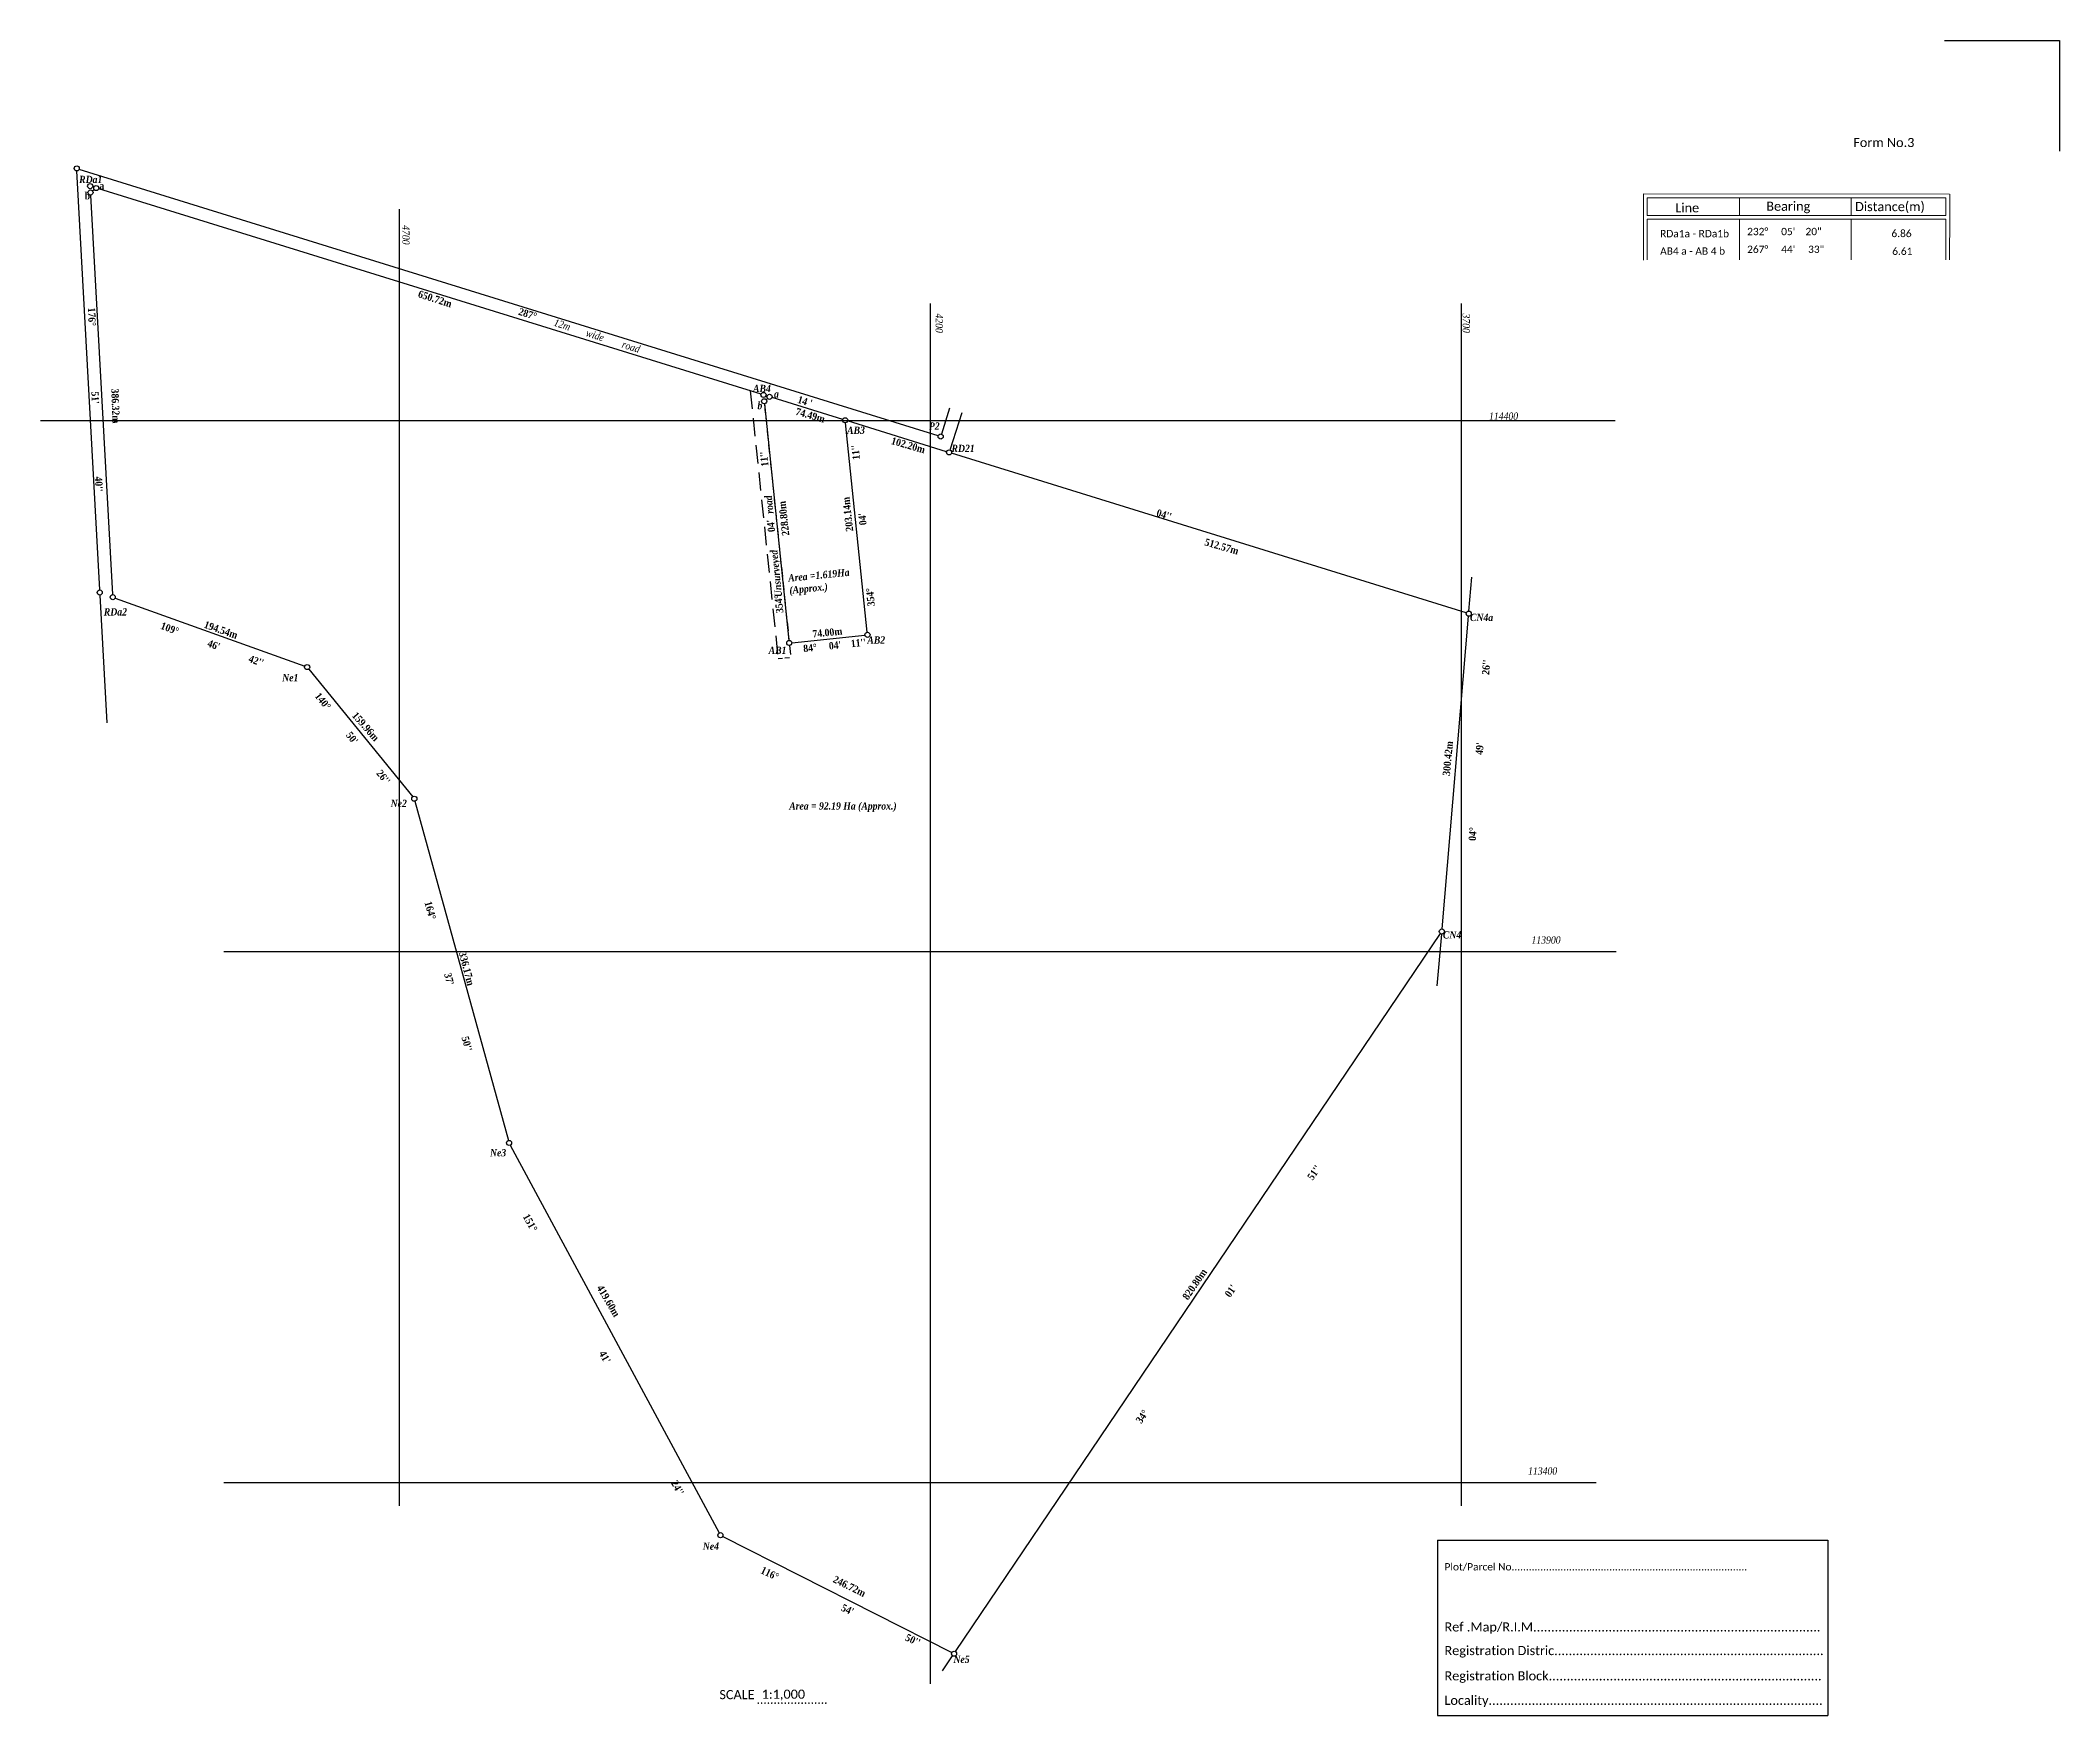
# Model space of a CAD drawing. Header units: metres. Extents: x -40671 to -39921, y 36851 to 37391.
# Drawn here: x -40474 to -39921, y 36932 to 37391 of the extents above; entities that cross this region are included whole.
import ezdxf

# ---------------------------------------------------------------- set-up
doc = ezdxf.new("R2010")
doc.units = ezdxf.units.M
doc.linetypes.add('DASHED', pattern=[0.75, 0.5, -0.25])
doc.linetypes.add('DASHED2', pattern=[0.375, 0.25, -0.125])
doc.layers.add('C-ANNO-TABL-TITL', color=150, linetype='Continuous')
doc.layers.add('form', color=7, linetype='Continuous', lineweight=5)
doc.styles.add('Legend', font='calibri.ttf')
doc.styles.get("Standard").update_dxf_attribs({"font": 'simplex.shx'})

msp = doc.modelspace()

# ---------------------------------------------------------------- texts
at = {"style": 'Legend'}
for s, p in [('RDa1a - RDa1b', (-40030.64, 37336.91)), ('6.86', (-39967.31, 37336.96)), ('AB4 a - AB 4 b', (-40030.64, 37332.14)), ('   6.61', (-39969.21, 37332.09))]:
    msp.add_text(s, height=2, dxfattribs=at).set_placement(p)
at = {"color": 7, "style": 'Legend'}
msp.add_text('Plot/Parcel No..................................................................................', height=2, dxfattribs=at).set_placement((-40089.69, 36971.78))
at = {"char_height": 2, "attachment_point": 1}
for s, width, heights, insert in [('{\\fGaramond|b1|i1|c0|p18;RDa1}', 25.7144, [0], (-40463.54, 37353.76)), ('{\\fGaramond|b1|i0|c0|p18;b}', 25.7144, [0], (-40462.02, 37349.29)), ('{\\fGaramond|b1|i0|c0|p18;a}', 25.7144, [0], (-40457.98, 37352.07)), ('{\\fGaramond|b1|i1|c0|p18;AB4}', 25.7144, [0], (-40279.02, 37296.5)), ('{\\fGaramond|b1|i1|c0|p18;a}', 25.7144, [0], (-40273.27, 37295)), ('{\\fGaramond|b1|i1|c0|p18;b}', 25.7144, [0], (-40277.81, 37291.84)), ('{\\fGaramond|b1|i1|c0|p18;AB3}', 25.7144, [0], (-40253.27, 37285.06)), ('{\\fGaramond|b1|i1|c0|p18;P2}', 25.7144, [0], (-40230.87, 37286.2)), ('{\\fGaramond|b1|i1|c0|p18;RD21}', 25.7144, [0], (-40224.68, 37280.09)), ('{\\fGaramond|b1|i1|c0|p18;RDa2}', 25.7144, [0], (-40456.78, 37235.32)), ('{\\fGaramond|b1|i1|c0|p18;CN4a}', 25.7144, [0], (-40082.71, 37233.8)), ('{\\fGaramond|b1|i1|c0|p18;AB2}', 25.7144, [0], (-40247.72, 37227.62)), ('{\\fGaramond|b1|i1|c0|p18;AB1}', 25.7144, [0], (-40274.74, 37224.8)), ('{\\fGaramond|b1|i1|c0|p18;Ne1}', 25.7144, [0], (-40407.94, 37217.29)), ('{\\fGaramond|b1|i1|c0|p18;Ne2}', 25.7144, [0], (-40378.24, 37182.86)), ('{\\fGaramond|b1|i1|c0|p18;Area = 92.19 Ha (Approx.)}', 68.5657, [0.595], (-40269.11, 37182.16)), ('{\\fGaramond|b1|i1|c0|p18;CN4}', 25.7144, [0.413], (-40090.12, 37146.86)), ('{\\fGaramond|b1|i1|c0|p18;Ne3}', 25.7144, [0], (-40351.04, 37087.19)), ('{\\fGaramond|b1|i1|c0|p18;Ne4}', 25.7144, [0], (-40292.77, 36979.43)), ('{\\fGaramond|b1|i1|c0|p18;Ne5}', 25.7144, [0], (-40224.14, 36948.44))]:
    msp.add_mtext_dynamic_manual_height_columns(s, width=width, gutter_width=0.291, heights=heights, dxfattribs=dict(at, insert=insert))
for s, width, gutter_width, heights, insert, rotation in [('{\\fGaramond|b0|i1|c0|p18;\\C152;4700}', 6.1424, 0.291, [0], (-40373.05, 37340.22), 270), ('{\\fGaramond|b1|i0|c0|p18;650.72m}', 25.7144, 0.291, [0], (-40370.31, 37322.45), 342.2714), ("\\pxt40;{\\fGaramond|b1|i0|c0|p18;176%%D                           51'                              40''}", 111.6409, 1, [0], (-40459.14, 37317.7), 272.3837), ("\\pxqc,t40;{\\fGaramond|b1|i0|c0|p18;287%%D                                                                                                                 14 '                                                                                                                                                     04''}", 228.1502, 1, [0], (-40362.3, 37323.78), 342.4888), ('{\\fGaramond|b0|i1|c0|p18;\\C152;4200}', 6.1424, 0.291, [0], (-40227.02, 37316.04), 270), ('{\\fGaramond|b0|i1|c0|p18;\\C152;3700}', 6.1424, 0.291, [0.543], (-40082.71, 37316.04), 270), ('\\pxqc;{\\fGaramond|b0|i1|c0|p18;12m       wide        road}', 29.157, 1, [0], (-40335.32, 37315.33), 342.2117), ('{\\fGaramond|b1|i0|c0|p18;386.32m}', 25.7144, 0.291, [0], (-40452.74, 37295.49), 272.1079), ('{\\fGaramond|b1|i0|c0|p18;74.49m}', 25.7144, 0.291, [0], (-40266.99, 37290.26), 344.0679), ('{\\fGaramond|b1|i0|c0|p18;102.20m}', 25.7144, 0.291, [0], (-40240.82, 37282.24), 344.0679), ("\\pxqc,t6,40;{\\fGaramond|b1|i0|c0|p18;354%%D                          04'                      11''}", 53.5997, 1, [0], (-40272.22, 37229.34), 95.8029), ("\\pxqc,t6,40;{\\fGaramond|b1|i0|c0|p18;354%%D                          04'                      11''}", 53.5997, 1, [0], (-40247.18, 37231.21), 95.8029), ('\\pxql;{\\fGaramond|b1|i1|c0|p18;Unsurveyed               road}', 41.1371, 0.291, [0], (-40273.03, 37238.25), 95.8592), ('{\\fGaramond|b1|i0|c0|p18;203.14m}', 25.7144, 0.291, [0], (-40253.54, 37256.21), 96.4559), ('{\\fGaramond|b1|i0|c0|p18;228.80m}', 25.7144, 0.291, [0], (-40271.05, 37255.07), 96.4559), ('{\\fGaramond|b1|i0|c0|p18;512.57m}', 25.7144, 0.291, [0], (-40154.99, 37254.5), 344.0679), ('{\\fGaramond|b1|i1|c0|p18;Area =1.619Ha (Approx.)}', 25.7144, 0.291, [0], (-40269.5, 37244.54), 5.6433), ("\\pxqc,t40;{\\fGaramond|b1|i0|c0|p18;109%%D             46'             42''}", 39.3907, 1, [0], (-40445.18, 37233.27), 339.4671), ('{\\fGaramond|b1|i0|c0|p18;194.54m}', 25.7144, 0.291, [0], (-40428.87, 37231.92), 340.6834), ("\\pxqc,t40;{\\fGaramond|b1|i0|c0|p18;84%%D     04'    11''}", 22.2926, 1, [0], (-40267.88, 37224.97), 6.0145), ('{\\fGaramond|b1|i0|c0|p18;74.00m}', 25.7144, 0.291, [0], (-40262.83, 37229.27), 5.6433), ("\\pxqc,t40;{\\fGaramond|b1|i0|c0|p18;04%%D                              49'                            26''}", 73.048, 1, [0], (-40084.05, 37160.09), 85.3894), ("\\pxt40;{\\fGaramond|b1|i0|c0|p18;140%%D             50'               26''}", 37.6235, 1, [0], (-40397.57, 37212.45), 308.5215), ('{\\fGaramond|b1|i0|c0|p18;159.96m}', 25.7144, 0.291, [0], (-40387.48, 37207.14), 311.4593), ('{\\fGaramond|b1|i0|c0|p18;300.42m}', 6.0619, 0.291, [0], (-40090.2, 37189.53), 84.696), ("\\pxqc,t40;{\\fGaramond|b1|i0|c0|p18;164%%D                       37'                      50''}", 63.2043, 1, [0], (-40369.82, 37165.25), 285.3412), ('{\\fGaramond|b1|i0|c0|p18;336.17m}', 25.7144, 0.291, [0], (-40357.68, 37141.47), 284.895), ("\\pxqc,t40;{\\fGaramond|b1|i0|c0|p18;34%%D                                                          01'                                                      51''}", 121.6479, 1, [0], (-40184.74, 36998.28), 54.8289), ("\\pxqc,t40;{\\fGaramond|b1|i0|c0|p18;151%%D                                                         41'                                                        24''}", 119.7059, 1, [0], (-40348.17, 37083.7), 299.0771), ('{\\fGaramond|b1|i0|c0|p18;419.60m}', 25.7144, 0.291, [0], (-40320.15, 37050.21), 300.4068), ('{\\fGaramond|b1|i0|c0|p18;820.80m}', 25.7144, 0.291, [0], (-40161.6, 37046.81), 55.6459), ("\\pxqc,t40;{\\fGaramond|b1|i0|c0|p18;116%%D                             54'                        50''}", 63.5987, 1, [0], (-40283.45, 36976.26), 335.0684), ('{\\fGaramond|b1|i0|c0|p18;246.72m}', 25.7144, 0.291, [0], (-40256.45, 36970.45), 333.8226)]:
    msp.add_mtext_dynamic_manual_height_columns(s, width=width, gutter_width=gutter_width, heights=heights, dxfattribs=dict(at, insert=insert, rotation=rotation))
at = {"color": 7, "char_height": 2, "attachment_point": 1, "style": 'Legend'}
for s, insert in [('232%%D     05\'    20"', (-40006.82, 37339.49)), ('267%%D     44\'     33"', (-40006.82, 37334.62))]:
    msp.add_mtext_dynamic_manual_height_columns(s, width=198.3471, gutter_width=1, heights=[0], dxfattribs=dict(at, insert=insert))
at = {"layer": 'C-ANNO-TABL-TITL', "char_height": 2, "attachment_point": 1}
for s, insert in [('{\\fGaramond|b0|i1|c0|p18;\\C152;114400}', (-40077.5, 37288.92)), ('{\\fGaramond|b0|i1|c0|p18;\\C152;113900}', (-40065.87, 37145.45)), ('{\\fGaramond|b0|i1|c0|p18;\\C152;113400}', (-40066.8, 37000.02))]:
    msp.add_mtext_dynamic_manual_height_columns(s, width=22.7507, gutter_width=0.291, heights=[0], dxfattribs=dict(at, insert=insert))
at = {"layer": 'form', "style": 'Legend'}
for s, height, p in [(' Form No.3', 2.5, (-39978.63, 37361.62)), ('Line', 2.5, (-40026.48, 37343.73)), ('Bearing', 2.5, (-40001.58, 37344.17)), ('Distance(m)', 2.5, (-39977.26, 37344.07)), ('Ref .Map/R.I.M................................................................................', 2.5, (-40089.69, 36955.06)), ('Registration Distric...........................................................................', 2.5, (-40089.69, 36948.59)), ('Registration Block............................................................................', 2.5, (-40089.69, 36941.66)), ('                                .....................', 2.35, (-40304.54, 36935.25)), ('Locality.............................................................................................', 2.5, (-40089.7, 36934.96))]:
    msp.add_text(s, height=height, dxfattribs=at).set_placement(p)
at = {"layer": 'form', "color": 0, "style": 'Legend'}
for s, p in [('SCALE', (-40288.23, 36936.52)), ('1:1,000', (-40276.65, 36936.64))]:
    msp.add_text(s, height=2.5, dxfattribs=at).set_placement(p)

# ---------------------------------------------------------------- linework, layer by layer
at = {"color": 0}
for p, q in [((-39952.77, 37390.84), (-39921.26, 37390.84)), ((-39921.26, 37390.84), (-39921.26, 37360.53))]:
    msp.add_line(p, q, dxfattribs=at)
for p, q in [((-40464.25, 37355.09), (-40457.95, 37240.32)), ((-40228.31, 37282.56), (-40463.56, 37355.52)), ((-40460.39, 37348.48), (-40454.39, 37239.04)), ((-40459.87, 37349.61), (-40459.41, 37349.97)), ((-40276.82, 37293.95), (-40458.19, 37350.2)), ((-40275.03, 37292.77), (-40275.43, 37292.43)), ((-40254.47, 37287), (-40273.82, 37293)), ((-40254.46, 37287.02), (-40273.81, 37293.02)), ((-40275.91, 37291.29), (-40269.17, 37226.51)), ((-40225.25, 37290.12), (-40227.43, 37283.02)), ((-40221.81, 37288.8), (-40225.12, 37278.65)), ((-40247.77, 37228.73), (-40253.73, 37286.1)), ((-40226.01, 37278.19), (-40253.14, 37286.61)), ((-40228.67, 37279.02), (-40228.67, 37279.02)), ((-40083.71, 37234.03), (-40224.67, 37277.78)), ((-40082.98, 37234.52), (-40082.2, 37243.83)), ((-40457.87, 37238.92), (-40455.96, 37203.92)), ((-40453.69, 37238.1), (-40401.77, 37219.43)), ((-40090.34, 37147.47), (-40083.1, 37233.13)), ((-40268.4, 37225.88), (-40248.38, 37227.96)), ((-40400.67, 37218.65), (-40372.21, 37183.67)), ((-40371.58, 37182.45), (-40346.01, 37089.54)), ((-40223.59, 36949.54), (-40090.78, 37146.2)), ((-40091.66, 37131.86), (-40090.45, 37146.07)), ((-40345.49, 37088.25), (-40288.29, 36982.05)), ((-40287.33, 36981.12), (-40224.6, 36949.27)), ((-40227.11, 36944.32), (-40224.37, 36948.38))]:
    msp.add_line(p, q)
at = {"color": 152}
for p, q in [((-40375.94, 37344.6), (-40375.94, 36989.44)), ((-40230.54, 37318.82), (-40230.54, 36940.75)), ((-40085.13, 37318.82), (-40085.13, 36989.44)), ((-40042.98, 37286.61), (-40474.15, 37286.61)), ((-40042.72, 37141.2), (-40423.96, 37141.2)), ((-40048.17, 36995.8), (-40423.96, 36995.8))]:
    msp.add_line(p, q, dxfattribs=at)
at = {"linetype": 'DASHED', "ltscale": 10}
msp.add_line((-40279.78, 37294.87), (-40272.16, 37221.51), dxfattribs=at)
at = {"linetype": 'DASHED', "ltscale": 5}
for p, q in [((-40275.91, 37291.29), (-40269.17, 37226.51)), ((-40269.02, 37225.12), (-40268.69, 37221.87))]:
    msp.add_line(p, q, dxfattribs=at)
at = {"linetype": 'DASHED2', "ltscale": 5}
msp.add_line((-40272.16, 37221.51), (-40268.69, 37221.87), dxfattribs=at)
at = {"color": 7, "flags": 128}
for points in [[(-40091.56, 36980.11), (-39984.76, 36980.11)], [(-40091.56, 36980.11), (-40091.56, 36932.01)], [(-39984.76, 36980.11), (-39984.76, 36932.01)], [(-40091.56, 36932.01), (-39984.76, 36932.01)]]:
    msp.add_lwpolyline(points, dxfattribs=at)
for centre in [(-40464.2, 37355.79), (-40460.52, 37350.92), (-40460.43, 37349.18), (-40458.85, 37350.4), (-40227.64, 37282.35), (-40225.34, 37277.99), (-40457.91, 37239.62), (-40454.35, 37238.34), (-40083.04, 37233.82), (-40401.11, 37219.2), (-40371.76, 37183.13), (-40090.4, 37146.77), (-40345.82, 37088.86), (-40287.96, 36981.43), (-40223.98, 36948.96)]:
    msp.add_circle(centre, 0.7)
at = {"color": 1}
for centre in [(-40276.15, 37293.73), (-40275.97, 37291.99), (-40274.49, 37293.21), (-40253.8, 37286.79), (-40269.1, 37225.81), (-40247.69, 37228.03)]:
    msp.add_circle(centre, 0.7, dxfattribs=at)
at = {"layer": 'form', "lineweight": 20}
for p, q in [((-40035.19, 37348.81), (-39951.37, 37348.72)), ((-40035.19, 37348.81), (-40035.19, 37342.45)), ((-39951.36, 37348.72), (-39951.36, 37342.85)), ((-40035.19, 37342.45), (-40035.19, 37330.65)), ((-40034.18, 37347.71), (-39952.37, 37347.71)), ((-40034.18, 37347.71), (-40034.18, 37342.85)), ((-40034.18, 37342.85), (-39952.37, 37342.85)), ((-40008.95, 37347.71), (-40008.95, 37342.85)), ((-39978.37, 37347.71), (-39978.37, 37342.85)), ((-39952.37, 37347.71), (-39952.37, 37342.85)), ((-39951.36, 37342.85), (-39951.38, 37330.7)), ((-40034.18, 37341.84), (-39952.37, 37341.84)), ((-40034.18, 37341.84), (-40034.18, 37330.69)), ((-40008.95, 37341.84), (-40008.95, 37330.69)), ((-39978.37, 37341.84), (-39978.37, 37330.69)), ((-39952.37, 37341.84), (-39952.37, 37330.69))]:
    msp.add_line(p, q, dxfattribs=at)

msp.set_redraw_order([(e.dxf.handle, doc.entitydb.next_handle()) for e in msp.query("TEXT MTEXT ATTDEF DIMENSION ARC_DIMENSION")])  # texts and dimensions are drawn at this point

doc.saveas('drawing.dxf')
